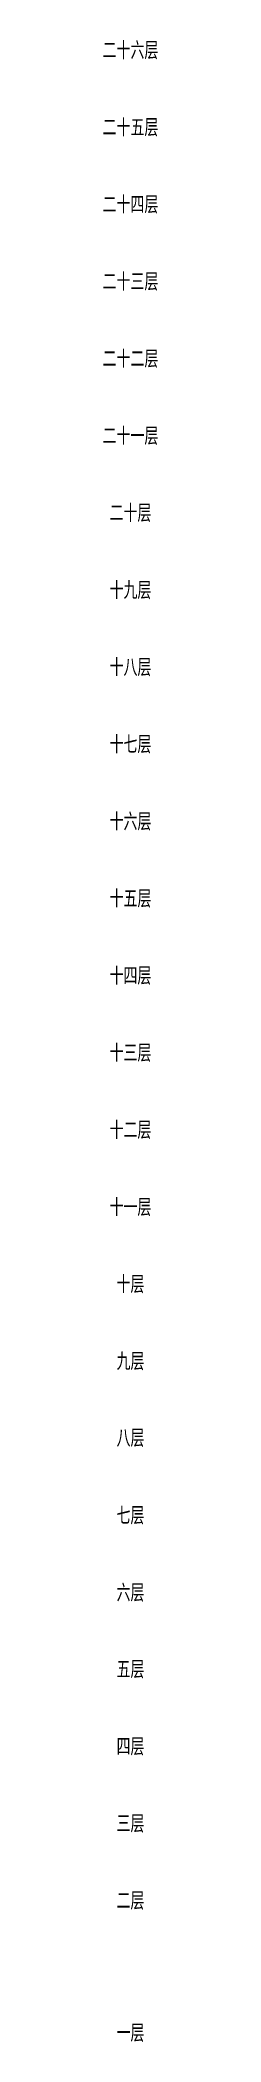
# Model space of a CAD drawing. Extents: x 2114868 to 5528286, y 1846921 to 2016792.
# Drawn here: x 4079639 to 4081473, y 1866008 to 1934148 of the extents above; entities that cross this region are included whole.
import ezdxf
from ezdxf.enums import TextEntityAlignment as Align

# ---------------------------------------------------------------- set-up
doc = ezdxf.new("R2010")
doc.units = 0
doc.header["$LTSCALE"] = 1000
doc.header["$MEASUREMENT"] = 0
doc.layers.add('T-EQUP-LIST-PLAN', color=3, linetype='Continuous')
doc.styles.add('_TEL_DIM', font='SIMPLEX', dxfattribs={"width": 0.8, "height": 3.5, "bigfont": 'HZTXT'})

msp = doc.modelspace()

# ---------------------------------------------------------------- texts
at = {"layer": 'T-EQUP-LIST-PLAN', "style": '_TEL_DIM', "width": 0.8}
for s, p in [('二十六层', (4080556, 1933819)), ('二十五层', (4080556, 1931194)), ('二十四层', (4080556, 1928569)), ('二十三层', (4080556, 1925944)), ('二十二层', (4080556, 1923319)), ('二十一层', (4080556, 1920694)), ('二十层', (4080556, 1918069)), ('十九层', (4080556, 1915444)), ('十八层', (4080556, 1912819)), ('十七层', (4080556, 1910194)), ('十六层', (4080556, 1907569)), ('十五层', (4080556, 1904944)), ('十四层', (4080556, 1902319)), ('十三层', (4080556, 1899694)), ('十二层', (4080556, 1897069)), ('十一层', (4080556, 1894444)), ('十层', (4080556, 1891819)), ('九层', (4080556, 1889194)), ('八层', (4080556, 1886569)), ('七层', (4080556, 1883944)), ('六层', (4080556, 1881319)), ('五层', (4080556, 1878694)), ('四层', (4080556, 1876069)), ('三层', (4080556, 1873444)), ('二层', (4080556, 1870819)), ('一层', (4080556, 1866319))]:
    msp.add_text(s, height=590, dxfattribs=at).set_placement(p, align=Align.MIDDLE)

doc.saveas('drawing.dxf')
